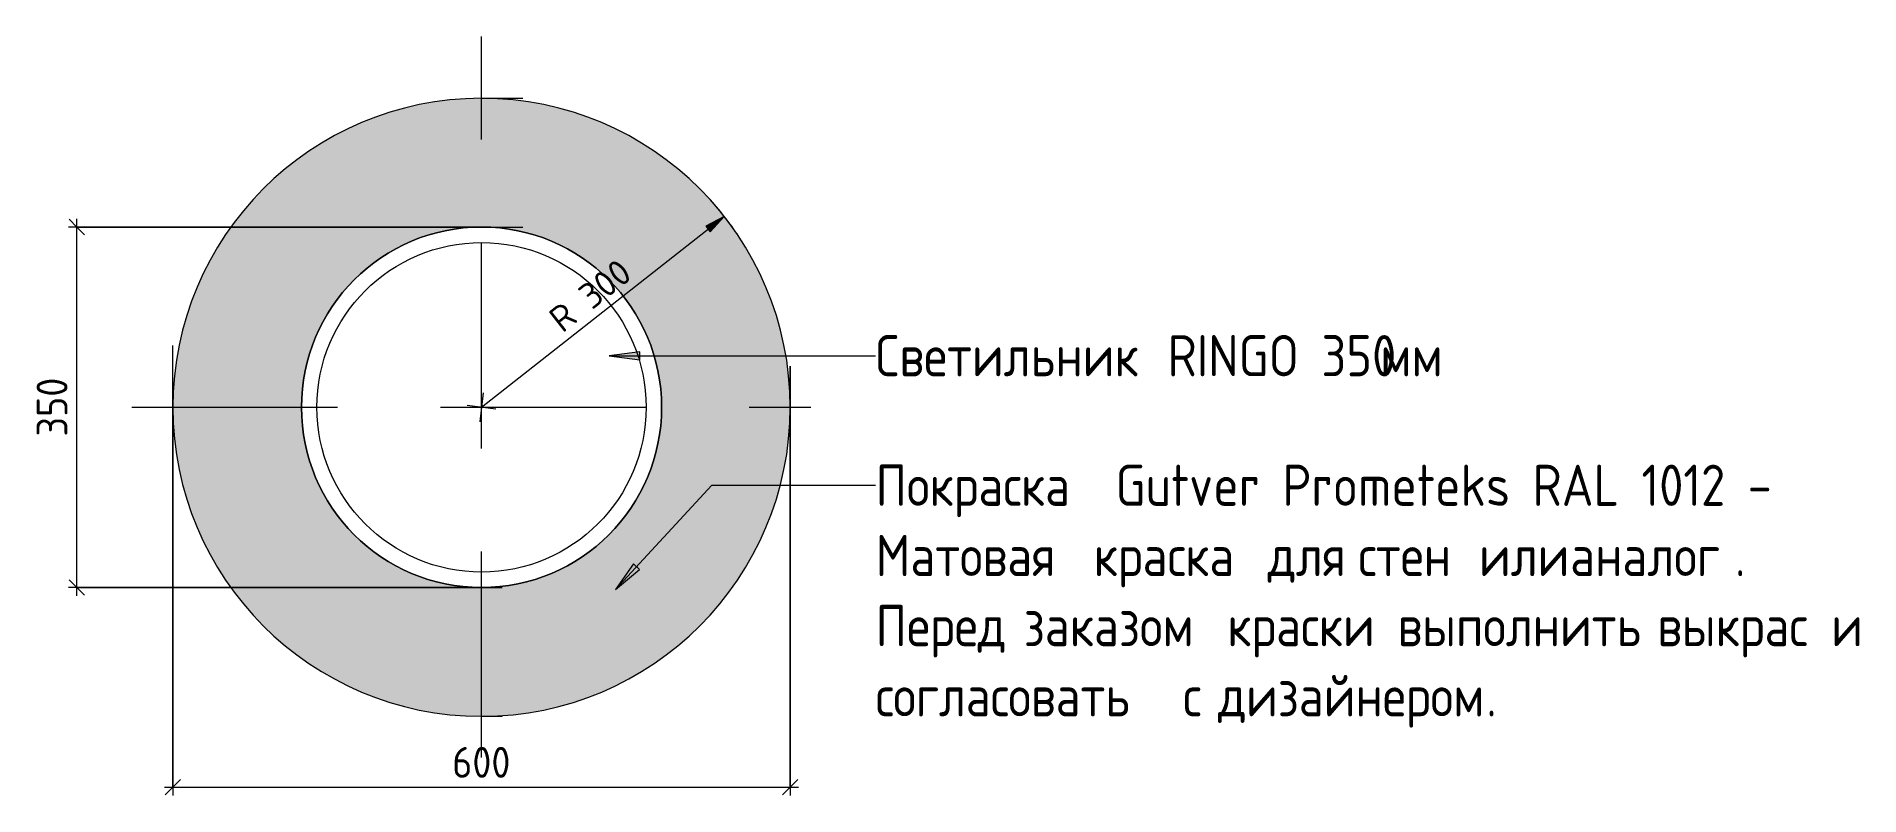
# Model space of a CAD drawing. Header units: millimetres. Extents: x 35861 to 236814, y -8553 to 29000.
# Drawn here: x 235042 to 236814, y 2331 to 3068 of the extents above; entities that cross this region are included whole.
import ezdxf

# ---------------------------------------------------------------- set-up
doc = ezdxf.new("R2010")
doc.units = ezdxf.units.MM
doc.linetypes.add('ADSK_Штрих_ш2 п1', pattern=[300, 200, -100])
for name, color, linetype, lineweight in [('A-ANNO-DIMS', 7, 'Continuous', 9), ('A-ANNO-DIMS-10', 7, 'Continuous', 9), ('A-DETL', 7, 'Continuous', 9), ('A-DETL-1', 7, 'ADSK_Штрих_ш2 п1', 9), ('G-ANNO-TEXT', 7, 'Continuous', 9)]:
    doc.layers.add(name, color=color, linetype=linetype, lineweight=lineweight)
doc.layers.add('A-DETL-GENF-8', color=7, linetype='Continuous', lineweight=9, true_color=0xf2dc97)
doc.styles.add('GOST Common_5', font='GOST_Common.ttf', dxfattribs={"width": 0.9, "height": 40})
doc.styles.add('ISOCPEUR_5', font='isocpeur.ttf', dxfattribs={"width": 0.9, "height": 30})
doc.styles.add('ISOCPEUR_6', font='isocpeur.ttf', dxfattribs={"height": 25})
doc.dimstyles.new('ISO-2_5_1_0K_БОЛЬШОЙ', dxfattribs={"dimscale": 304.8, "dimtxt": 24.899529, "dimasz": 0.065617, "dimexe": 0.07874, "dimexo": 0, "dimgap": 0, "dimtad": 1, "dimjust": 3, "dimdec": 0, "dimzin": 0, "dimdsep": 46, "dimtxsty": 'ISOCPEUR_6', "dimsah": 1, "dimcen": 0.09, "dimazin": 0, "dimtfac": 1, "dimtdec": 4, "dimtix": 1, "dimtmove": 0, "dimatfit": 2, "dimfxl": 1, "dimtvp": 1, "dimtolj": 1, "dimtzin": 0, "dimarcsym": 2})
doc.dimstyles.new('ISO-3_0', dxfattribs={"dimscale": 304.8, "dimtxt": 29.879435, "dimasz": 0.049213, "dimexe": 0.026247, "dimexo": 0, "dimgap": 0, "dimtad": 1, "dimdec": 0, "dimrnd": 10, "dimzin": 0, "dimdsep": 46, "dimtxsty": 'ISOCPEUR_5', "dimblk1": 'OBLIQUE', "dimblk2": 'OBLIQUE', "dimsah": 1, "dimcen": 0.09, "dimdle": 0.026247, "dimazin": 0, "dimtfac": 1, "dimtdec": 4, "dimtix": 1, "dimtmove": 0, "dimatfit": 3, "dimfxl": 1, "dimtvp": 1, "dimtolj": 1, "dimtzin": 0, "dimarcsym": 2})

msp = doc.modelspace()

# ---------------------------------------------------------------- texts
at = {"layer": 'G-ANNO-TEXT', "char_height": 40, "attachment_point": 1, "style": 'GOST Common_5'}
for s, insert, width in [('Светильник', (235857.6, 2777.9), 317.468), (' RINGO 350', (236119.5, 2777.9), 277.063), ('мм', (236348.1, 2777.9), 70.709), ('Покраска', (235857.6, 2652.1), 256.139), (' Gutver Prometeks RAL 1012 - ', (236068.9, 2652.1), 795.114), ('Матовая', (235857.6, 2583.9), 241.709), ('\\fGOST Common|b0|i0|c204|p34|;\\W.9; ', (236057, 2583.9), 15.152), ('краска', (236069.5, 2583.9), 189.759), ('\\fGOST Common|b0|i0|c204|p34|;\\W.9; ', (236226.1, 2583.9), 15.152), ('для', (236238.6, 2583.9), 91.633), ('\\fGOST Common|b0|i0|c204|p34|;\\W.9; ', (236314.2, 2583.9), 15.152), ('стен', (236326.7, 2583.9), 126.987), ('\\fGOST Common|b0|i0|c204|p34|;\\W.9; ', (236431.4, 2583.9), 15.152), ('или', (236443.9, 2583.9), 92.354), ('\\fGOST Common|b0|i0|c204|p34|;\\W.9; ', (236520.1, 2583.9), 15.152), ('аналог', (236532.6, 2583.9), 194.089), ('. ', (236692.8, 2583.9), 28.139), ('Перед', (235857.6, 2515.8), 159.456), ('\\fGOST Common|b0|i0|c204|p34|;\\W.9; ', (235989.1, 2515.8), 15.152), ('заказом', (236001.6, 2515.8), 224.392), ('\\fGOST Common|b0|i0|c204|p34|;\\W.9; ', (236186.8, 2515.8), 15.152), ('краски', (236199.3, 2515.8), 185.43), ('\\fGOST Common|b0|i0|c204|p34|;\\W.9; ', (236352.3, 2515.8), 15.152), ('выполнить', (236364.8, 2515.8), 290.772), ('\\fGOST Common|b0|i0|c204|p34|;\\W.9; ', (236604.7, 2515.8), 15.152), ('выкрас', (236617.2, 2515.8), 189.759), ('\\fGOST Common|b0|i0|c204|p34|;\\W.9; ', (236773.7, 2515.8), 15.152), ('\\fGOST Common|b0|i0|c204|p34|;\\W.9;и', (236786.2, 2515.8), 31.025), ('\\fGOST Common|b0|i0|c204|p34|;\\W.9; ', (236811.8, 2515.8), 15.152), ('\\fGOST Common|b0|i0|c204|p34|;\\W.9; ', (236143.9, 2447.7), 15.152), ('\\fGOST Common|b0|i0|c204|p34|;\\W.9; ', (236177.8, 2447.7), 15.152), ('дизайнером', (236190.3, 2447.7), 316.025), ('согласовать', (235857.6, 2447.7), 347.051), ('\\fGOST Common|b0|i0|c204|p34|;\\W.9;с', (236156.4, 2447.7), 25.975), ('\\fGOST Common|b0|i0|c204|p34|;\\W.9;.', (236451.1, 2447.7), 12.987)]:
    msp.add_mtext(s, dxfattribs=dict(at, insert=insert, width=width))

# ---------------------------------------------------------------- blocks, each defined once
blk = doc.blocks.new('DIMBLOCK64-Выкрас на потолке около светильника ЛК')
at = {"layer": 'A-ANNO-DIMS-10', "lineweight": 20}
for p, q in [((235081.3, 2882.8), (235073.8, 2890.3)), ((235081.3, 2882.8), (235088.8, 2875.3)), ((235081.3, 2532.8), (235073.8, 2540.3)), ((235081.3, 2532.8), (235088.8, 2525.3))]:
    blk.add_line(p, q, dxfattribs=at)
at = {"layer": 'A-ANNO-DIMS-10'}
for p, q in [((235081.3, 2524.8), (235081.3, 2890.8)), ((235474.6, 2882.8), (235073.3, 2882.8)), ((235081.3, 2882.8), (235474.6, 2882.8)), ((235494.6, 2532.8), (235073.3, 2532.8)), ((235081.3, 2532.8), (235494.6, 2532.8))]:
    blk.add_line(p, q, dxfattribs=at)
at = {"layer": 'A-ANNO-DIMS-10', "color": 0, "insert": (235042.2, 2679.4), "char_height": 30, "width": 68.263, "attachment_point": 1, "rotation": 90, "line_spacing_factor": 1.149209, "style": 'ISOCPEUR_5'}
blk.add_mtext('350', dxfattribs=at)
blk = doc.blocks.new('_Oblique')
at = {"color": 0, "linetype": 'ByBlock', "lineweight": -2}
blk.add_line((-0.5, -0.5), (0.5, 0.5), dxfattribs=at)
blk = doc.blocks.new('DIMBLOCK65-Выкрас на потолке около светильника ЛК')
at = {"layer": 'A-ANNO-DIMS-10'}
for p, q in [((235774.6, 2747.8), (235774.6, 2330.9)), ((235774.6, 2338.9), (235774.6, 2747.8)), ((235174.6, 2707.8), (235174.6, 2330.9)), ((235174.6, 2338.9), (235174.6, 2707.8)), ((235166.6, 2338.9), (235782.6, 2338.9))]:
    blk.add_line(p, q, dxfattribs=at)
at = {"layer": 'A-ANNO-DIMS-10', "lineweight": 20}
for p, q in [((235174.6, 2338.9), (235167.1, 2331.4)), ((235174.6, 2338.9), (235182.1, 2346.4)), ((235774.6, 2338.9), (235767.1, 2331.4)), ((235774.6, 2338.9), (235782.1, 2346.4))]:
    blk.add_line(p, q, dxfattribs=at)
at = {"layer": 'A-ANNO-DIMS-10', "color": 0, "insert": (235446.1, 2378.1), "char_height": 30, "width": 68.263, "attachment_point": 1, "line_spacing_factor": 1.149209, "style": 'ISOCPEUR_5'}
blk.add_mtext('600', dxfattribs=at)
blk = doc.blocks.new('DIMBLOCK66-Выкрас на потолке около светильника ЛК')
at = {"layer": 'A-ANNO-DIMS-10'}
blk.add_hatch(color=256, dxfattribs=at).paths.add_polyline_path([(235710.5, 2893.1), (235692.6, 2883.5), (235696.9, 2878)])
for p, q in [((235474.6, 2707.8), (235710.5, 2893.1)), ((235710.5, 2893.1), (235692.6, 2883.5)), ((235696.9, 2878), (235710.5, 2893.1)), ((235692.6, 2883.5), (235696.9, 2878)), ((235476.3, 2721.8), (235472.9, 2693.8)), ((235488.6, 2706.1), (235460.5, 2709.5))]:
    blk.add_line(p, q, dxfattribs=at)
blk.add_arc((235474.6, 2707.8), 300, 33.5619, 42.7292, dxfattribs=at)
at = {"layer": 'A-ANNO-DIMS-10', "color": 0, "insert": (235537.7, 2798.9), "char_height": 25, "width": 105.727, "attachment_point": 1, "rotation": 38.1455, "line_spacing_factor": 1.149209, "style": 'ISOCPEUR_6'}
blk.add_mtext('R 300', dxfattribs=at)

# ---------------------------------------------------------------- dimensions: what is measured, and where the dimension line sits
at = {"layer": 'A-ANNO-DIMS'}
dim = msp.add_radius_dim(center=(235474.6, 2707.8), mpoint=(235710.5, 2893.1), dimstyle='ISO-2_5_1_0K_БОЛЬШОЙ', override={"dimpost": 'R<>'}, dxfattribs=at)
dim.commit()
dim.dimension.update_dxf_attribs({"geometry": 'DIMBLOCK66-Выкрас на потолке около светильника ЛК', "text_midpoint": (235576.9, 2804.1)})
dim = msp.add_linear_dim(base=(235081.3, 2882.8), p1=(235494.6, 2532.8), p2=(235474.6, 2882.8), angle=90, dimstyle='ISO-3_0', override={"dimpost": '<>', "dimfxl": 350.570963}, dxfattribs=at)
dim.commit()
dim.dimension.update_dxf_attribs({"geometry": 'DIMBLOCK64-Выкрас на потолке около светильника ЛК', "text_midpoint": (235066.3, 2707.8)})
dim = msp.add_linear_dim(base=(235774.6, 2338.9), p1=(235174.6, 2707.8), p2=(235774.6, 2747.8), dimstyle='ISO-3_0', override={"dimpost": '<>', "dimfxl": 601.331855}, dxfattribs=at)
dim.commit()
dim.dimension.update_dxf_attribs({"geometry": 'DIMBLOCK65-Выкрас на потолке около светильника ЛК', "text_midpoint": (235474.6, 2353.9)})

# ---------------------------------------------------------------- hatches: boundary and pattern name
at = {"layer": 'A-DETL-GENF-8'}
h = msp.add_hatch(color=256, dxfattribs=at)
h.paths.add_polyline_path([(235474.6, 2407.8), (235494.2, 2408.5), (235513.7, 2410.4), (235533.1, 2413.6), (235552.2, 2418), (235571, 2423.7), (235589.4, 2430.6), (235607.2, 2438.7), (235624.6, 2448), (235641.2, 2458.4), (235657.2, 2469.8), (235672.4, 2482.3), (235686.7, 2495.7), (235700.1, 2510), (235712.6, 2525.2), (235724, 2541.1), (235734.4, 2557.8), (235743.6, 2575.2), (235751.7, 2593), (235758.6, 2611.4), (235764.3, 2630.2), (235768.8, 2649.3), (235772, 2668.5), (235773.9, 2688), (235774.6, 2707.8), (235773.9, 2727.6), (235772, 2747.1), (235768.8, 2766.3), (235764.3, 2785.4), (235758.6, 2804.3), (235751.7, 2822.6), (235743.6, 2840.5), (235734.4, 2857.8), (235724, 2874.5), (235712.6, 2890.4), (235700.1, 2905.6), (235686.7, 2919.9), (235672.4, 2933.3), (235657.2, 2945.8), (235641.2, 2957.2), (235624.6, 2967.6), (235607.2, 2976.9), (235589.4, 2985), (235571, 2991.9), (235552.2, 2997.6), (235533.1, 3002), (235513.7, 3005.2), (235494.2, 3007.2), (235474.6, 3007.8), (235455, 3007.2), (235435.4, 3005.2), (235414.8, 3001.7), (235396.9, 2997.6), (235378.1, 2991.9), (235359.8, 2985), (235341.9, 2976.9), (235324.5, 2967.6), (235307.9, 2957.2), (235292, 2945.8), (235276.7, 2933.3), (235262.4, 2919.9), (235249, 2905.6), (235236.5, 2890.4), (235225.1, 2874.5), (235214.8, 2857.8), (235205.5, 2840.5), (235197.4, 2822.6), (235190.5, 2804.3), (235184.8, 2785.4), (235180.3, 2766.3), (235177.2, 2747.1), (235175.2, 2727.6), (235174.6, 2707.8), (235175.2, 2688), (235177.2, 2668.5), (235180.3, 2649.3), (235184.8, 2630.2), (235190.5, 2611.4), (235197.4, 2593), (235205.5, 2575.2), (235214.8, 2557.8), (235225.1, 2541.1), (235236.5, 2525.2), (235249, 2510), (235262.4, 2495.7), (235276.7, 2482.3), (235292, 2469.8), (235307.9, 2458.4), (235324.5, 2448), (235341.9, 2438.7), (235359.8, 2430.6), (235378.1, 2423.7), (235396.9, 2418), (235416, 2413.6), (235435.4, 2410.4), (235455, 2408.5), (235459.4, 2408.3)])
h.paths.add_polyline_path([(235474.6, 2532.8), (235459.4, 2533.5), (235444.1, 2535.5), (235429.3, 2538.8), (235414.8, 2543.4), (235400.6, 2549.2), (235387.1, 2556.3), (235374.2, 2564.4), (235362.1, 2573.8), (235350.8, 2584.1), (235340.5, 2595.3), (235331.2, 2607.5), (235323, 2620.3), (235316, 2633.8), (235310.1, 2648), (235305.5, 2662.5), (235302.3, 2677.3), (235300.3, 2692.4), (235299.6, 2707.8), (235300.3, 2723.2), (235302.3, 2738.3), (235305.5, 2753.1), (235310.1, 2767.6), (235316, 2781.8), (235323, 2795.3), (235331.2, 2808.1), (235340.5, 2820.3), (235350.8, 2831.6), (235362.1, 2841.8), (235374.2, 2851.2), (235387.1, 2859.4), (235400.6, 2866.4), (235414.8, 2872.3), (235429.3, 2876.8), (235444.1, 2880.1), (235459.4, 2882.1), (235474.6, 2882.8), (235489.8, 2882.1), (235505, 2880.1), (235519.9, 2876.8), (235534.4, 2872.3), (235548.6, 2866.4), (235562.1, 2859.4), (235574.9, 2851.2), (235587.1, 2841.8), (235598.3, 2831.6), (235608.6, 2820.3), (235617.9, 2808.1), (235626.1, 2795.3), (235633.1, 2781.8), (235639, 2767.6), (235643.6, 2753.1), (235646.9, 2738.3), (235648.9, 2723.2), (235649.6, 2707.8), (235648.9, 2692.4), (235646.9, 2677.3), (235643.6, 2662.5), (235639, 2648), (235633.1, 2633.8), (235626.1, 2620.3), (235617.9, 2607.5), (235608.6, 2595.3), (235598.3, 2584.1), (235587.1, 2573.8), (235574.9, 2564.4), (235562.1, 2556.3), (235548.6, 2549.2), (235533.1, 2543), (235519.9, 2538.8), (235505, 2535.5), (235489.8, 2533.5), (235474.6, 2532.8)])
at = {"layer": 'G-ANNO-TEXT'}
for points in [[(235598.5, 2757.9), (235628.5, 2754), (235628.5, 2761.8)], [(235604.9, 2531), (235628.1, 2550.3), (235622.3, 2555.7)]]:
    msp.add_hatch(color=256, dxfattribs=at).paths.add_polyline_path(points)

# ---------------------------------------------------------------- linework, layer by layer
at = {"layer": 'A-DETL'}
for radius in [175, 160]:
    msp.add_circle((235474.6, 2707.8), radius, dxfattribs=at)
for radius, start, end in [(300, 0, 180), (175, 0, 180), (300, 180, 360), (175, 180, 0)]:
    msp.add_arc((235474.6, 2707.8), radius, start, end, dxfattribs=at)
at = {"layer": 'A-DETL-1'}
for p, q in [((235474.6, 2367.8), (235474.6, 3067.8)), ((235474.6, 3007.8), (235514.6, 3007.8)), ((235474.6, 2882.8), (235514.6, 2882.8)), ((235174.6, 2707.8), (235174.6, 2767.8)), ((235774.6, 2707.8), (235774.6, 2747.8)), ((235134.6, 2707.8), (235794.6, 2707.8)), ((235474.6, 2532.8), (235494.6, 2532.8)), ((235474.6, 2407.8), (235494.6, 2407.8))]:
    msp.add_line(p, q, dxfattribs=at)
at = {"layer": 'G-ANNO-TEXT'}
for p, q in [((235628.5, 2761.8), (235598.5, 2757.9)), ((235598.5, 2757.9), (235628.5, 2754)), ((235598.5, 2757.9), (235857.6, 2757.9)), ((235628.5, 2754), (235628.5, 2761.8)), ((235604.9, 2531), (235698.4, 2632.1)), ((235698.4, 2632.1), (235857.6, 2632.1)), ((235622.3, 2555.7), (235604.9, 2531)), ((235628.1, 2550.3), (235622.3, 2555.7)), ((235604.9, 2531), (235628.1, 2550.3))]:
    msp.add_line(p, q, dxfattribs=at)

msp.set_redraw_order([(e.dxf.handle, doc.entitydb.next_handle()) for e in msp.query("TEXT MTEXT ATTDEF DIMENSION ARC_DIMENSION")])  # texts and dimensions are drawn at this point

doc.saveas('drawing.dxf')
